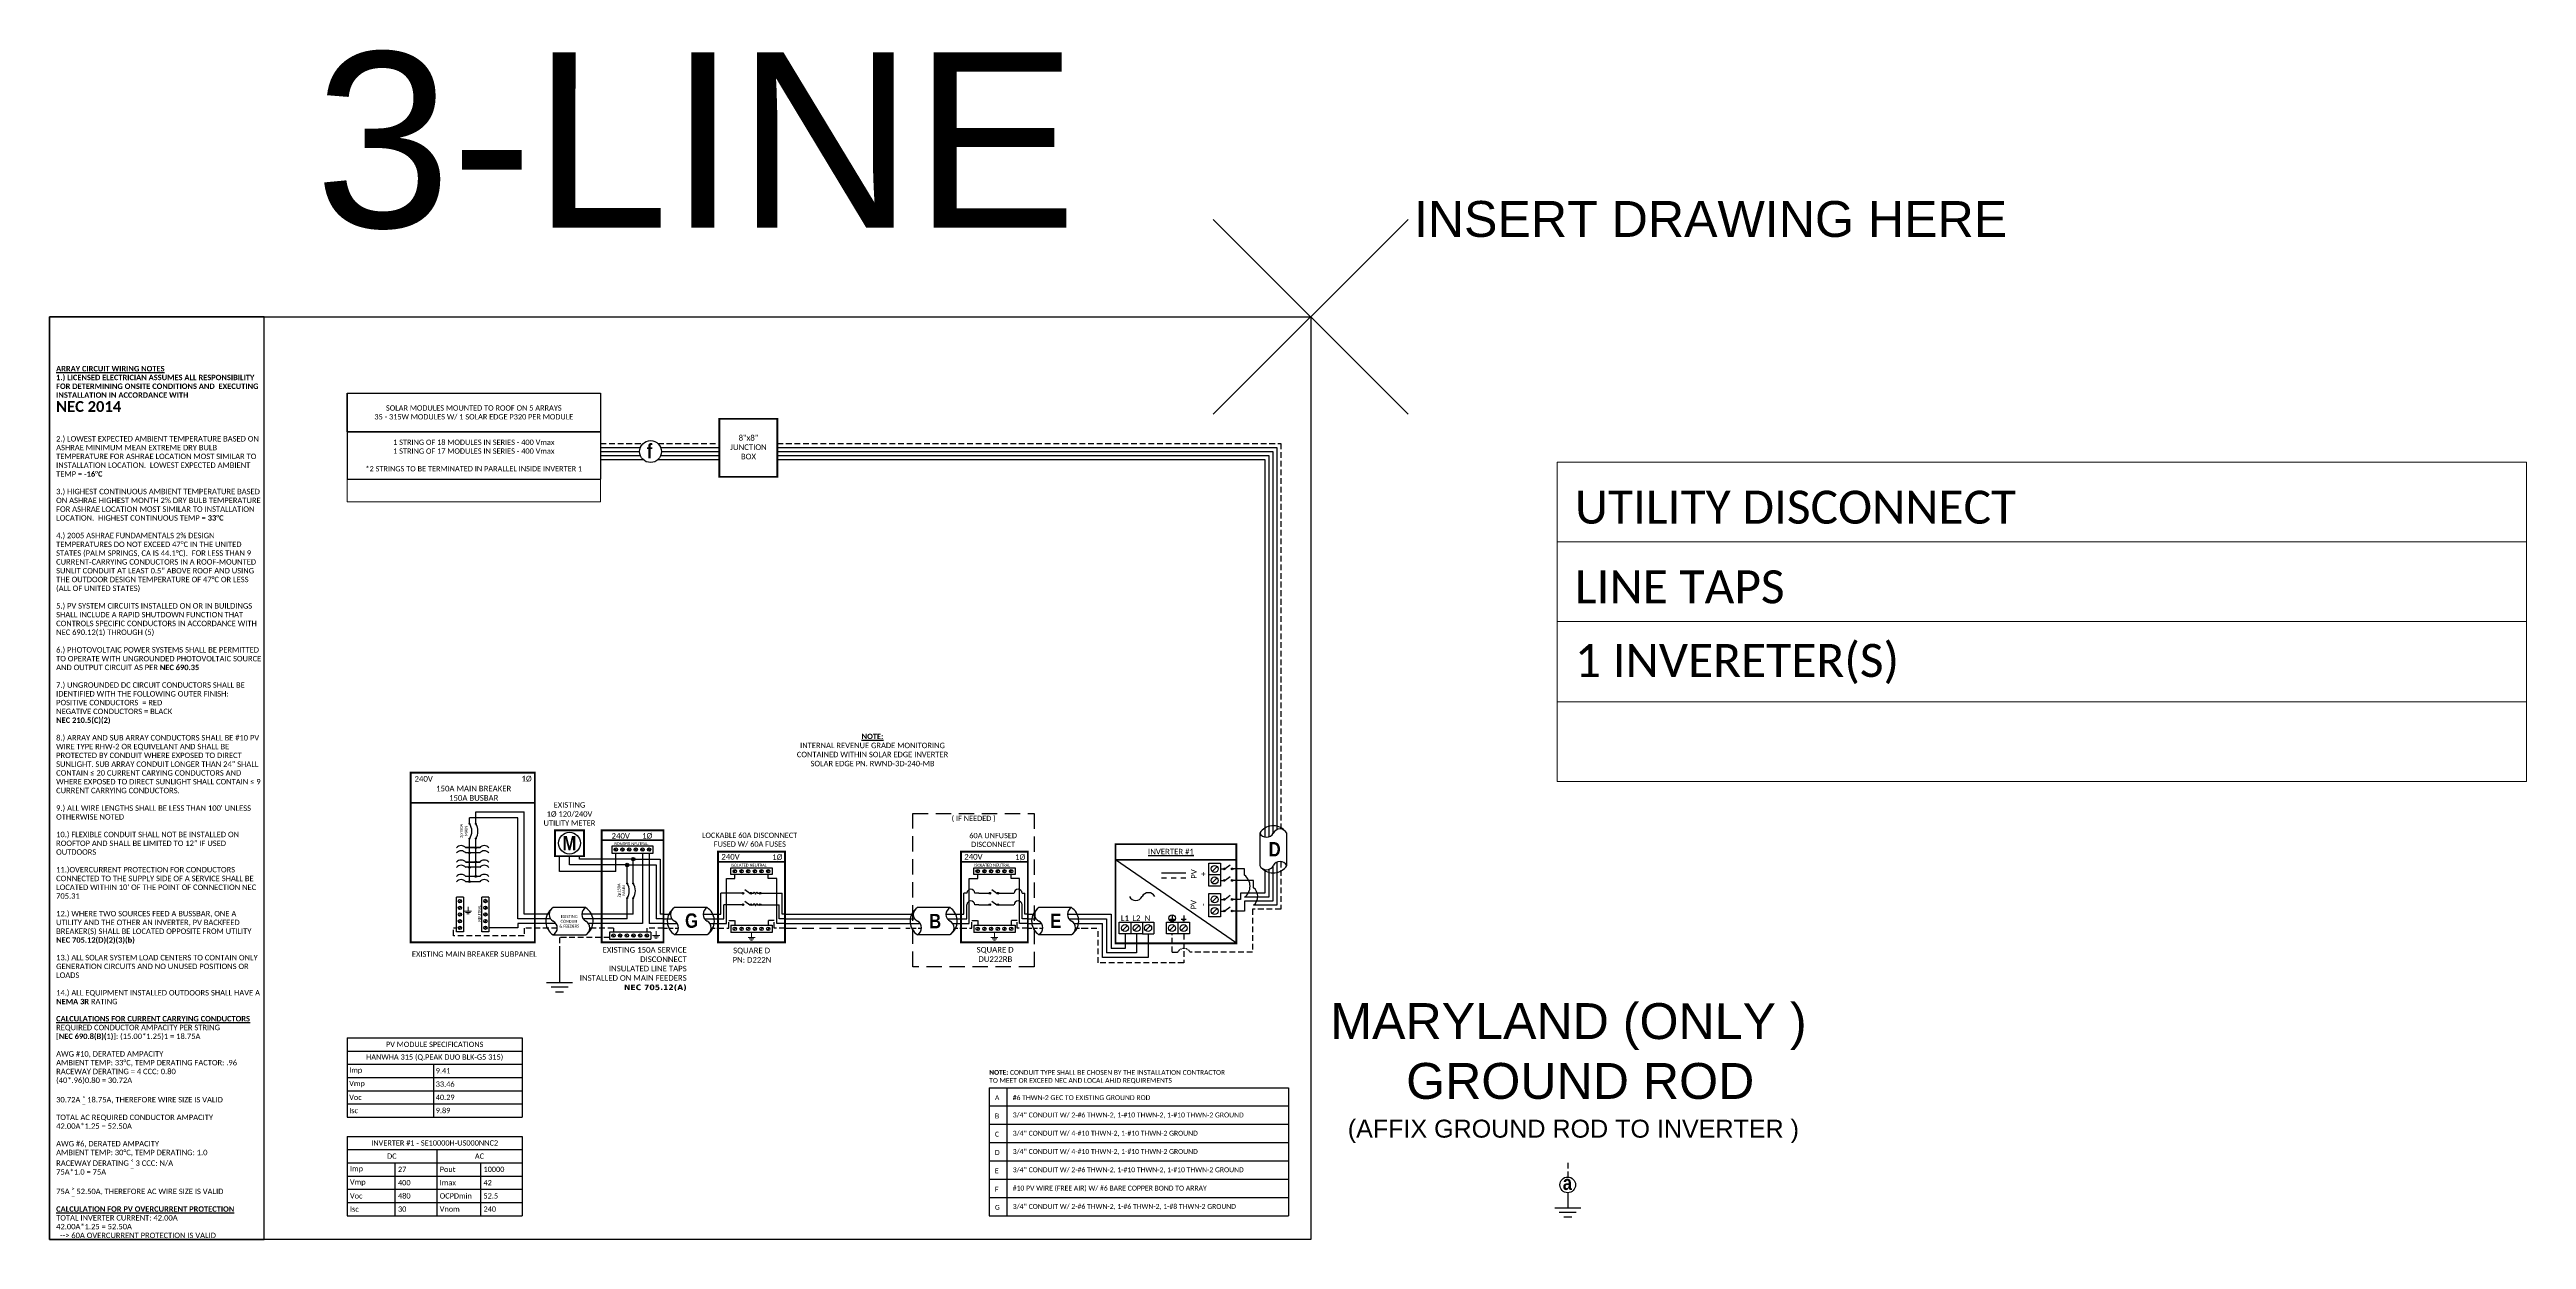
# Model space of a CAD drawing. Header units: feet. Extents: x -13431 to 10655, y 10829 to 29871.
# Drawn here: x 6130 to 7744, y 16895 to 17670 of the extents above; entities that cross this region are included whole.
import ezdxf

# ---------------------------------------------------------------- set-up
doc = ezdxf.new("R2010")
doc.units = ezdxf.units.FT
doc.header["$MEASUREMENT"] = 0
doc.linetypes.add('DASHED', pattern=[0.75, 0.5, -0.25])
doc.linetypes.add('HIDDEN', pattern=[0.375, 0.25, -0.125])
doc.layers.add('LOCKED (NO PRINT)', color=7, linetype='Continuous', plot=False)
doc.layers.add('LOCKED (PRINT)', color=7, linetype='Continuous')
doc.styles.add('ONE LINE TXT', font='techb___.ttf')
doc.styles.get("Standard").update_dxf_attribs({"font": 'calibri.ttf'})
doc.styles.add('TITLE BBLOCK TEXT', font='ARIALUNI.TTF')

# ---------------------------------------------------------------- blocks, each defined once
blk = doc.blocks.new('*T75')
at = {"layer": 'Defpoints', "color": 8, "linetype": 'ByBlock', "lineweight": 0, "transparency": 16777216}
for p, q in [((0, 0), (631.6, 0)), ((0, 0), (0, -208.1)), ((631.6, 0), (631.6, -208.1)), ((0, -51.9), (631.6, -51.9)), ((0, -103.8), (631.6, -103.8)), ((0, -156.2), (631.6, -156.2)), ((0, -208.1), (631.6, -208.1))]:
    blk.add_line(p, q, dxfattribs=at)
at = {"color": 0, "transparency": 16777216, "char_height": 21.506, "width": 608.409, "attachment_point": 7}
for s, insert in [('{\\fCalibri|b0|i0|c0;UTILITY DISCONNECT', (11.6, -40.3)), ('{\\fCalibri|b0|i0|c0;LINE TAPS', (11.6, -92.2)), ('{\\fCalibri|b0|i0|c0;1 INVERETER(S)', (11.6, -144.6)), ('{\\fCalibri|b0|i0|c0;', (11.6, -196.5))]:
    blk.add_mtext(s, dxfattribs=dict(at, insert=insert))
blk = doc.blocks.new('*U253')
at = {"color": 7}
for p, q in [((-35.5, 9), (-31.1, 9)), ((-9.8, 9), (0, 9))]:
    blk.add_line(p, q, dxfattribs=at)
at = {"color": 10}
for p, q in [((-35.5, 6), (-30.1, 6)), ((-8.9, 6), (0, 6))]:
    blk.add_line(p, q, dxfattribs=at)
at = {"color": 253}
for p, q in [((-35.5, 3), (-26.7, 3)), ((-5.4, 3), (0, 3))]:
    blk.add_line(p, q, dxfattribs=at)
at = {"color": 7, "linetype": 'Continuous'}
for p, q in [((-7.1, 13.3), (-28.4, 13.3)), ((-28.4, -4.3), (-7.1, -4.3))]:
    blk.add_line(p, q, dxfattribs=at)
at = {"color": 92, "linetype": 'HIDDEN', "ltscale": 10}
for p, q in [((-4.5, 0), (0, 0)), ((-35.5, 0), (-25.7, 0))]:
    blk.add_line(p, q, dxfattribs=at)
at = {"color": 7, "linetype": 'Continuous'}
for centre, start, end in [((-22.5, 4.5), 133.9732, 236.4265), ((-13, 4.5), 313.9732, 56.4265)]:
    blk.add_arc(centre, 10.6, start, end, dxfattribs=at)
at = {"linetype": 'Continuous'}
for centre, start, end in [((-26.1, 8.9), 117.6639, 242.3361), ((-30.7, 0.1), 297.6639, 62.3361), ((-4.8, 8.9), 117.6639, 242.3361), ((-9.5, 0.1), 297.6639, 62.3361)]:
    blk.add_arc(centre, 4.98, start, end, dxfattribs=at)
blk = doc.blocks.new('unfusedDisconnect')
at = {"lineweight": 50}
blk.add_line((-43.6, 43.1), (0, 43.1), dxfattribs=at)
at = {"color": 1, "linetype": 'Continuous'}
for p, q in [((-35.3, 34.8), (-35.3, 39.3)), ((-35.3, 39.3), (-8.3, 39.3)), ((-8.3, 34.8), (-35.3, 34.8)), ((-8.3, 39.3), (-8.3, 34.8)), ((-31.9, 22.7), (-25.3, 22.7)), ((-23.4, 25.2), (-20.2, 22.7)), ((-23.4, 17.6), (-20.2, 15.2)), ((-19.1, 22.7), (-11.7, 22.7)), ((-35.3, 1.8), (-8.3, 1.8)), ((-35.3, 1.8), (-35.3, -2.8)), ((-31.9, 15.2), (-25.3, 15.2)), ((-19.1, 15.2), (-11.7, 15.2)), ((-8.3, 1.8), (-8.3, -2.8)), ((-8.3, -2.8), (-35.3, -2.8))]:
    blk.add_line(p, q, dxfattribs=at)
at = {"color": 4, "linetype": 'Continuous'}
for p, q in [((-31.9, 37.8), (-33.5, 36.3)), ((-27.5, 37.8), (-29.1, 36.3)), ((-23.2, 37.8), (-24.8, 36.3)), ((-18.8, 37.8), (-20.4, 36.3)), ((-14.5, 37.8), (-16.1, 36.3)), ((-10.1, 37.8), (-11.7, 36.3)), ((-31.9, 0.3), (-33.5, -1.3)), ((-27.5, 0.3), (-29.1, -1.3)), ((-23.2, 0.3), (-24.8, -1.3)), ((-18.8, 0.3), (-20.4, -1.3)), ((-14.5, 0.3), (-16.1, -1.3)), ((-10.1, 0.3), (-11.7, -1.3))]:
    blk.add_line(p, q, dxfattribs=at)
at = {"color": 253, "linetype": 'Continuous'}
for p, q in [((-32.7, 32.2), (-32.7, 34.8)), ((-10.9, 32.2), (-10.9, 34.8)), ((-38.2, 3), (-38.2, 32.2)), ((-38.2, 32.2), (-32.7, 32.2)), ((-5.4, 32.2), (-10.9, 32.2)), ((-5.4, 3), (-5.4, 32.2)), ((-43.6, 3), (-38.2, 3)), ((0, 3), (-5.4, 3))]:
    blk.add_line(p, q, dxfattribs=at)
at = {"color": 7, "linetype": 'Continuous'}
for p, q in [((-41.7, 9), (-41.7, 22.7)), ((-39.8, 22.7), (-41.7, 22.7)), ((-31.9, 22.7), (-34.5, 22.7)), ((-11.7, 22.7), (-9.1, 22.7)), ((-3.8, 22.7), (-1.9, 22.7)), ((-1.9, 9), (-1.9, 22.7))]:
    blk.add_line(p, q, dxfattribs=at)
at = {"color": 7}
for p, q in [((-43.6, 9), (-41.7, 9)), ((0, 9), (-1.9, 9))]:
    blk.add_line(p, q, dxfattribs=at)
at = {"color": 10, "linetype": 'Continuous'}
for p, q in [((-43.6, 6), (-39.8, 6)), ((-39.8, 6), (-39.8, 15.2)), ((-31.9, 15.2), (-34.5, 15.2)), ((-11.7, 15.2), (-9.1, 15.2)), ((-3.8, 6), (-3.8, 15.2)), ((0, 6), (-3.8, 6))]:
    blk.add_line(p, q, dxfattribs=at)
at = {"color": 92, "linetype": 'HIDDEN', "ltscale": 15}
for p, q in [((-43.6, 0), (-36.6, 0)), ((-36.6, 0), (-36.6, 4.9)), ((-36.6, 4.9), (-32.7, 4.9)), ((-32.7, 4.9), (-32.7, 1.8)), ((-7, 4.9), (-10.9, 4.9)), ((-10.9, 4.9), (-10.9, 1.8)), ((-7, 0), (-7, 4.9)), ((0, 0), (-7, 0))]:
    blk.add_line(p, q, dxfattribs=at)
at = {"lineweight": 50, "const_width": 1.19}
blk.add_lwpolyline([(-43.6, -9.3), (-43.6, 49.8), (0, 49.8), (0, -9.3)], close=True, dxfattribs=at)
at = {"color": 92, "linetype": 'Continuous', "lineweight": 5, "ltscale": 0.05, "flags": 128}
for points in [[(-24.1, -6.2), (-19.5, -6.2)], [(-20.3, -7), (-23.3, -7)], [(-21.1, -7.9), (-22.5, -7.9)], [(-21.8, -3.3), (-21.8, -6.2)]]:
    blk.add_lwpolyline(points, dxfattribs=at)
at = {"color": 4, "linetype": 'Continuous'}
for centre in [(-32.7, 37), (-28.3, 37), (-24, 37), (-19.6, 37), (-15.3, 37), (-10.9, 37), (-32.7, -0.5), (-28.3, -0.5), (-24, -0.5), (-19.6, -0.5), (-15.3, -0.5), (-10.9, -0.5)]:
    blk.add_circle(centre, 1.11, dxfattribs=at)
at = {"color": 1, "linetype": 'Continuous'}
for centre in [(-24.8, 22.7), (-19.6, 22.7), (-24.8, 15.2), (-19.6, 15.2)]:
    blk.add_circle(centre, 0.541, dxfattribs=at)
at = {"color": 7, "linetype": 'Continuous'}
for centre in [(-37.2, 22.6), (-6.4, 22.6)]:
    blk.add_arc(centre, 2.64, 3.2819, 176.7181, dxfattribs=at)
at = {"color": 10, "linetype": 'Continuous'}
for centre in [(-37.2, 15), (-6.4, 15)]:
    blk.add_arc(centre, 2.64, 3.2819, 176.7181, dxfattribs=at)
at = {"color": 4, "linetype": 'Continuous'}
blk.add_text('ISOLATED NEUTRAL', height=1.874, dxfattribs=at).set_placement((-34.9, 40))
at = {"color": 1}
for s, width, gutter_width, heights, insert, char_height, attachment_point in [('\\A1;\\pi17.028;60A UNFUSED\\P\\pi18.229;DISCONNECT', 64.922, 0, [11.9], (-55.2, 62), 3.454, 1), ('240V', 0.148, 0.75, [0], (-35.5, 46.4), 3.66, 5), ('1Ø', 0.148, 0.75, [0], (-5, 46.1), 3.66, 5), ('\\A1;\\pi13.903,t32.191;SQUARE D\\P\\pi15.079,t33.367;DU222RB', 51.691, 0.203, [45.9], (-47.3, -12.3), 3.658, 1)]:
    blk.add_mtext_dynamic_manual_height_columns(s, width=width, gutter_width=gutter_width, heights=heights, dxfattribs=dict(at, insert=insert, char_height=char_height, attachment_point=attachment_point))
blk = doc.blocks.new('*U249')
at = {"color": 10, "linetype": 'DASHED', "ltscale": 20}
blk.add_lwpolyline([(-75, 74.6), (4, 74.6), (4, -25.2), (-75, -25.2)], close=True, dxfattribs=at)
at = {"color": 7}
for name, p in [('unfusedDisconnect', (0, 0)), ('*U253', (-43.6, 0))]:
    blk.add_blockref(name, p, dxfattribs=at)
at = {"color": 10, "insert": (-50.9, 73.2), "char_height": 3.454, "attachment_point": 1}
blk.add_mtext_dynamic_manual_height_columns('\\A1;\\pi1.2092;( IF NEEDED )', width=30.752, gutter_width=0, heights=[6.58], dxfattribs=at)
at = {"color": 1, "linetype": 'Continuous', "insert": (-64.3, 9.2), "char_height": 9.383, "attachment_point": 1, "style": 'ONE LINE TXT'}
blk.add_mtext_dynamic_manual_height_columns('{\\W1;\\C256;B}', width=0.139, gutter_width=2.13, heights=[0], dxfattribs=at)
blk = doc.blocks.new('*U250')
at = {"lineweight": 50}
blk.add_line((-43.6, 43.1), (0, 43.1), dxfattribs=at)
at = {"color": 1, "linetype": 'Continuous'}
for p, q in [((-35.3, 34.8), (-35.3, 39.3)), ((-35.3, 39.3), (-8.3, 39.3)), ((-8.3, 34.8), (-35.3, 34.8)), ((-8.3, 39.3), (-8.3, 34.8)), ((-26.1, 25.2), (-22.8, 22.7)), ((-26.1, 17.6), (-22.8, 15.2)), ((-21.7, 22.7), (-20.5, 22.7)), ((-17.9, 22.7), (-16.7, 22.7)), ((-35.3, 1.8), (-8.3, 1.8)), ((-35.3, 1.8), (-35.3, -2.8)), ((-21.7, 15.2), (-20.5, 15.2)), ((-17.9, 15.2), (-16.7, 15.2)), ((-8.3, 1.8), (-8.3, -2.8)), ((-8.3, -2.8), (-35.3, -2.8))]:
    blk.add_line(p, q, dxfattribs=at)
at = {"color": 4, "linetype": 'Continuous'}
for p, q in [((-31.9, 37.8), (-33.5, 36.3)), ((-27.5, 37.8), (-29.1, 36.3)), ((-23.2, 37.8), (-24.8, 36.3)), ((-18.8, 37.8), (-20.4, 36.3)), ((-14.5, 37.8), (-16.1, 36.3)), ((-10.1, 37.8), (-11.7, 36.3)), ((-31.9, 0.3), (-33.5, -1.3)), ((-27.5, 0.3), (-29.1, -1.3)), ((-23.2, 0.3), (-24.8, -1.3)), ((-18.8, 0.3), (-20.4, -1.3)), ((-14.5, 0.3), (-16.1, -1.3)), ((-10.1, 0.3), (-11.7, -1.3))]:
    blk.add_line(p, q, dxfattribs=at)
at = {"color": 253, "linetype": 'Continuous'}
for p, q in [((-32.7, 32.2), (-32.7, 34.8)), ((-10.9, 32.2), (-10.9, 34.8)), ((-38.2, 3), (-38.2, 32.2)), ((-38.2, 32.2), (-32.7, 32.2)), ((-5.4, 32.2), (-10.9, 32.2)), ((-5.4, 3), (-5.4, 32.2)), ((-43.6, 3), (-38.2, 3)), ((0, 3), (-5.4, 3))]:
    blk.add_line(p, q, dxfattribs=at)
at = {"color": 7, "linetype": 'Continuous'}
for p, q in [((-28, 22.7), (-41.7, 22.7)), ((-41.7, 9), (-41.7, 22.7)), ((-15.6, 22.7), (-1.9, 22.7)), ((-1.9, 9), (-1.9, 22.7))]:
    blk.add_line(p, q, dxfattribs=at)
at = {"color": 7}
for p, q in [((-43.6, 9), (-41.7, 9)), ((0, 9), (-1.9, 9))]:
    blk.add_line(p, q, dxfattribs=at)
at = {"color": 10, "linetype": 'Continuous'}
for p, q in [((-43.6, 6), (-39.8, 6)), ((-28, 15.2), (-39.8, 15.2)), ((-39.8, 6), (-39.8, 15.2)), ((-15.6, 15.2), (-3.8, 15.2)), ((-3.8, 6), (-3.8, 15.2)), ((0, 6), (-3.8, 6))]:
    blk.add_line(p, q, dxfattribs=at)
at = {"color": 92, "linetype": 'HIDDEN', "ltscale": 15}
for p, q in [((-43.6, 0), (-36.6, 0)), ((-36.6, 0), (-36.6, 4.9)), ((-36.6, 4.9), (-32.7, 4.9)), ((-32.7, 4.9), (-32.7, 1.8)), ((-7, 4.9), (-10.9, 4.9)), ((-10.9, 4.9), (-10.9, 1.8)), ((-7, 0), (-7, 4.9)), ((0, 0), (-7, 0))]:
    blk.add_line(p, q, dxfattribs=at)
at = {"lineweight": 50, "const_width": 1.19}
blk.add_lwpolyline([(-43.6, -9.3), (-43.6, 49.8), (0, 49.8), (0, -9.3)], close=True, dxfattribs=at)
at = {"color": 92, "linetype": 'Continuous', "lineweight": 5, "ltscale": 0.05, "flags": 128}
for points in [[(-24.1, -6.2), (-19.5, -6.2)], [(-20.3, -7), (-23.3, -7)], [(-21.1, -7.9), (-22.5, -7.9)], [(-21.8, -3.3), (-21.8, -6.2)]]:
    blk.add_lwpolyline(points, dxfattribs=at)
at = {"color": 4, "linetype": 'Continuous'}
for centre in [(-32.7, 37), (-28.3, 37), (-24, 37), (-19.6, 37), (-15.3, 37), (-10.9, 37), (-32.7, -0.5), (-28.3, -0.5), (-24, -0.5), (-19.6, -0.5), (-15.3, -0.5), (-10.9, -0.5)]:
    blk.add_circle(centre, 1.11, dxfattribs=at)
at = {"color": 1, "linetype": 'Continuous'}
for centre in [(-27.4, 22.7), (-22.3, 22.7), (-16.2, 22.7), (-27.4, 15.2), (-22.3, 15.2), (-16.2, 15.2)]:
    blk.add_circle(centre, 0.541, dxfattribs=at)
for points in [[(-20.5, 22.7), (-20.1, 23.5), (-19.2, 22), (-18.4, 23.5), (-17.9, 22.7)], [(-20.5, 15.2), (-20.1, 16), (-19.2, 14.4), (-18.4, 16), (-17.9, 15.2)]]:
    blk.add_spline(points, degree=3, dxfattribs=at)
at = {"color": 7}
blk.add_blockref('*U253', (-43.6, 0), dxfattribs=at)
at = {"color": 4, "linetype": 'Continuous'}
blk.add_text('ISOLATED NEUTRAL', height=1.874, dxfattribs=at).set_placement((-35.3, 40))
at = {"color": 1}
for s, width, gutter_width, heights, insert, char_height, attachment_point in [('\\A1;\\pi4.8144;LOCKABLE 60A DISCONNECT \\P\\pi12.55;FUSED W/ 60A FUSES', 71.893, 92.2, [18.6], (-58.9, 62.2), 3.454, 1), ('240V', 0.148, 0.75, [0], (-35.5, 46.4), 3.66, 5), ('1Ø', 0.148, 0.75, [0], (-5, 46.1), 3.66, 5), ('\\A1;\\pi5.5987,t23.887;SQUARE D\\P\\pi5.2414,t23.529;PN: D222N', 35.082, 28.9, [13.5], (-39.4, -12.8), 3.658, 1)]:
    blk.add_mtext_dynamic_manual_height_columns(s, width=width, gutter_width=gutter_width, heights=heights, dxfattribs=dict(at, insert=insert, char_height=char_height, attachment_point=attachment_point))
blk = doc.blocks.new('*U254')
at = {"color": 7}
blk.add_line((-79.1, 9), (0, 9), dxfattribs=at)
at = {"color": 10}
blk.add_line((-79.1, 6), (0, 6), dxfattribs=at)
at = {"color": 253}
blk.add_line((-79.1, 3), (0, 3), dxfattribs=at)
at = {"color": 92, "linetype": 'DASHED', "ltscale": 15}
blk.add_line((-79.1, 0), (0, 0), dxfattribs=at)
at = {"color": 1, "insert": (-22.1, 116), "char_height": 3.543, "attachment_point": 5}
blk.add_mtext_dynamic_manual_height_columns('{\\fCalibri|b1|i0|c0|p34;\\LNOTE:\\P}INTERNAL REVENUE GRADE MONITORING\\PCONTAINED WITHIN SOLAR EDGE INVERTER\\PSOLAR EDGE PN. RWND-3D-240-MB', width=99.534, gutter_width=7.17, heights=[0], dxfattribs=at)
blk = doc.blocks.new('serviceDisconnect_mainBrekerSubpanel')
at = {"linetype": 'Continuous'}
h = blk.add_hatch(color=1, dxfattribs=at)
h.dxf.hatch_style = 1
edge = h.paths.add_edge_path()
edge.add_arc((-126.4, 67.9), 0.291, 0, 360)
h = blk.add_hatch(color=1, dxfattribs=at)
h.dxf.hatch_style = 1
edge = h.paths.add_edge_path()
edge.add_arc((-122.3, 67.9), 0.291, 0, 360)
h = blk.add_hatch(color=1, dxfattribs=at)
h.dxf.hatch_style = 1
edge = h.paths.add_edge_path()
edge.add_arc((-126.4, 49), 0.528, 0, 360)
h = blk.add_hatch(color=1, dxfattribs=at)
h.dxf.hatch_style = 1
edge = h.paths.add_edge_path()
edge.add_arc((-126.4, 58.3), 0.291, 0, 360)
h = blk.add_hatch(color=1, dxfattribs=at)
h.dxf.hatch_style = 1
edge = h.paths.add_edge_path()
edge.add_arc((-122.3, 52.4), 0.528, 0, 360)
h = blk.add_hatch(color=1, dxfattribs=at)
h.dxf.hatch_style = 1
edge = h.paths.add_edge_path()
edge.add_arc((-122.3, 58.3), 0.291, 0, 360)
h = blk.add_hatch(color=1, dxfattribs=at)
h.dxf.hatch_style = 1
edge = h.paths.add_edge_path()
edge.add_arc((-126.4, 39.6), 0.528, 0, 360)
h = blk.add_hatch(color=1, dxfattribs=at)
h.dxf.hatch_style = 1
edge = h.paths.add_edge_path()
edge.add_arc((-122.3, 43), 0.528, 0, 360)
h = blk.add_hatch(color=1, dxfattribs=at)
h.dxf.hatch_style = 1
edge = h.paths.add_edge_path()
edge.add_arc((-122.3, 33.6), 0.528, 0, 360)
h = blk.add_hatch(color=254, dxfattribs=at)
h.dxf.hatch_style = 1
edge = h.paths.add_edge_path()
edge.add_arc((-23.7, 41.1), 1.11, 0, 360)
h = blk.add_hatch(color=254, dxfattribs=at)
h.dxf.hatch_style = 1
edge = h.paths.add_edge_path()
edge.add_arc((-19.7, 44.9), 1.11, 0, 360)
h = blk.add_hatch(color=1, dxfattribs=at)
h.dxf.hatch_style = 1
edge = h.paths.add_edge_path()
edge.add_arc((-126.4, 30.2), 0.528, 0, 360)
h = blk.add_hatch(color=1, dxfattribs=at)
h.dxf.hatch_style = 1
edge = h.paths.add_edge_path()
edge.add_arc((-23.7, 29.1), 0.291, 0, 360)
h = blk.add_hatch(color=1, dxfattribs=at)
h.dxf.hatch_style = 1
edge = h.paths.add_edge_path()
edge.add_arc((-23.7, 19.5), 0.291, 0, 360)
h = blk.add_hatch(color=1, dxfattribs=at)
h.dxf.hatch_style = 1
edge = h.paths.add_edge_path()
edge.add_arc((-19.7, 29.1), 0.291, 0, 360)
h = blk.add_hatch(color=1, dxfattribs=at)
h.dxf.hatch_style = 1
edge = h.paths.add_edge_path()
edge.add_arc((-19.7, 19.5), 0.291, 0, 360)
at = {"lineweight": 50}
for p, q in [((-164.8, 81.6), (-83.9, 81.6)), ((0, 57.3), (-40.3, 57.3))]:
    blk.add_line(p, q, dxfattribs=at)
at = {"color": 10, "linetype": 'Continuous'}
for p, q in [((-126.4, 68.2), (-126.4, 71.9)), ((-94.9, 71.9), (-126.4, 71.9)), ((-94.9, 6), (-94.9, 71.9)), ((-119.8, 49), (-128.9, 49)), ((-126.4, 30.2), (-126.4, 58)), ((-119.8, 39.6), (-128.9, 39.6)), ((-61.3, 41.1), (-61.3, 46.8)), ((-22.6, 41.1), (-61.3, 41.1)), ((-23.7, 29.4), (-23.7, 41.1)), ((-22.6, 41.1), (-4.9, 41.1)), ((-4.9, 41.1), (-4.9, 6)), ((-119.8, 30.2), (-128.9, 30.2)), ((-23.7, 6), (-23.7, 19.2)), ((-73.7, 6), (-94.9, 6)), ((-23.7, 6), (-52.4, 6)), ((0, 6), (-4.9, 6))]:
    blk.add_line(p, q, dxfattribs=at)
at = {"color": 7, "linetype": 'Continuous'}
for p, q in [((-122.3, 68.2), (-122.3, 75.7)), ((-90.9, 9), (-90.9, 75.7)), ((-128.9, 52.4), (-119.8, 52.4)), ((-119.8, 52.4), (-128.9, 52.4)), ((-122.3, 33.6), (-122.3, 58)), ((-128.9, 43), (-119.8, 43)), ((-119.8, 43), (-128.9, 43)), ((-119.8, 33.6), (-128.9, 33.6)), ((-54.8, 44.9), (-54.8, 46.8)), ((-18.6, 44.9), (-54.8, 44.9)), ((-19.7, 29.4), (-19.7, 44.9)), ((-19.7, 9), (-19.7, 19.2)), ((-50.7, 13.3), (-71.9, 13.3)), ((-71.9, -4.4), (-50.7, -4.4))]:
    blk.add_line(p, q, dxfattribs=at)
at = {"color": 7}
for p, q in [((-122.3, 75.7), (-90.9, 75.7)), ((-18.6, 44.9), (-2.3, 44.9)), ((-2.3, 44.9), (-2.3, 9)), ((-74.6, 9), (-90.9, 9)), ((-19.7, 9), (-53.3, 9)), ((0, 9), (-2.3, 9))]:
    blk.add_line(p, q, dxfattribs=at)
at = {"color": 1, "linetype": 'Continuous'}
for p, q in [((-6.8, 53.3), (-33.7, 53.3)), ((-33.7, 53.3), (-33.7, 48.8)), ((-33.7, 48.8), (-6.8, 48.8)), ((-6.8, 48.8), (-6.8, 53.3)), ((-134.9, -2.5), (-134.9, 20.2)), ((-130.4, 20.2), (-134.9, 20.2)), ((-130.4, 20.2), (-130.4, -2.5)), ((-118.3, -2.4), (-118.3, 20.2)), ((-113.8, 20.2), (-118.3, 20.2)), ((-113.8, 20.2), (-113.8, -2.4)), ((-130.4, -2.5), (-134.9, -2.5)), ((-113.8, -2.4), (-118.3, -2.4)), ((-8.3, -2.6), (-35.2, -2.6)), ((-35.2, -2.6), (-35.2, -7.2)), ((-35.2, -7.2), (-8.3, -7.2)), ((-8.3, -2.6), (-8.3, -7.2))]:
    blk.add_line(p, q, dxfattribs=at)
at = {"color": 4, "linetype": 'Continuous'}
for p, q in [((-31.9, 51.9), (-30.3, 50.3)), ((-27.6, 51.9), (-26, 50.3)), ((-23.2, 51.9), (-21.6, 50.3)), ((-18.9, 51.9), (-17.3, 50.3)), ((-14.5, 51.9), (-12.9, 50.3)), ((-10.2, 51.9), (-8.6, 50.3)), ((-131.9, 18.3), (-133.5, 16.7)), ((-115.3, 18.4), (-116.8, 16.8)), ((-131.9, 13.9), (-133.5, 12.4)), ((-131.9, 9.6), (-133.5, 8)), ((-131.9, 5.2), (-133.5, 3.7)), ((-131.9, 0.9), (-133.5, -0.7)), ((-115.3, 14), (-116.8, 12.4)), ((-115.3, 9.7), (-116.8, 8.1)), ((-115.3, 5.3), (-116.8, 3.7)), ((-115.3, 0.9), (-116.8, -0.6)), ((-33.4, -4.1), (-31.9, -5.7)), ((-29.1, -4.1), (-27.5, -5.7)), ((-24.7, -4.1), (-23.2, -5.7)), ((-20.4, -4.1), (-18.8, -5.7)), ((-16, -4.1), (-14.5, -5.7)), ((-11.7, -4.1), (-10.1, -5.7))]:
    blk.add_line(p, q, dxfattribs=at)
at = {"color": 253, "linetype": 'Continuous'}
for p, q in [((-31.1, 36.8), (-31.1, 48.8)), ((-13.7, 48.8), (-13.7, 3)), ((-9.4, 48.8), (-9.4, 3)), ((-67.7, 36.8), (-67.7, 46.8)), ((-31.1, 36.8), (-67.7, 36.8)), ((-94.9, 0.2), (-113.8, 0.2)), ((-70.2, 3), (-94.9, 3)), ((-94.9, 3), (-94.9, 0.2)), ((-13.7, 3), (-49, 3)), ((0, 3), (-9.4, 3))]:
    blk.add_line(p, q, dxfattribs=at)
at = {"color": 92, "linetype": 'HIDDEN', "ltscale": 15}
for p, q in [((-136.9, -5), (-136.9, 0.1)), ((-136.9, 0.1), (-134.9, 0.1)), ((-69.2, 0), (-90.9, 0)), ((-90.9, 0), (-90.9, -5)), ((-32.6, 0), (-48, 0)), ((-32.6, 0), (-32.6, -2.6)), ((0, 0), (-10.9, 0)), ((-10.9, 0), (-10.9, -2.6)), ((-90.9, -5), (-136.9, -5)), ((-35.2, -6.2), (-67.8, -6.2)), ((-67.8, -6.2), (-67.8, -15.5))]:
    blk.add_line(p, q, dxfattribs=at)
at = {"color": 92, "ltscale": 15}
blk.add_line((-67.8, -15.5), (-67.8, -35.5), dxfattribs=at)
at = {"lineweight": 50, "const_width": 1.19}
for points in [[(-164.8, -9.3), (-164.8, 101.2), (-83.9, 101.2), (-83.9, -9.3)], [(-70.7, 46.8), (-70.7, 63.7), (-51.8, 63.7), (-51.8, 46.8)], [(0, -9.3), (0, 63.7), (-40.3, 63.7), (-40.3, -9.3)]]:
    blk.add_lwpolyline(points, close=True, dxfattribs=at)
at = {"color": 92, "linetype": 'Continuous', "lineweight": 5, "ltscale": 0.05, "flags": 128}
for points in [[(-129.8, 11), (-125.1, 11)], [(-125.9, 10.1), (-129, 10.1)], [(-126.7, 9.2), (-128.2, 9.2)], [(-127.4, 13.8), (-127.4, 11)], [(-7.2, -4.9), (-2.5, -4.9)], [(-3.3, -5.8), (-6.4, -5.8)], [(-4.2, -6.6), (-5.6, -6.6)], [(-4.9, -2.1), (-4.9, -4.9)]]:
    blk.add_lwpolyline(points, dxfattribs=at)
at = {"color": 92, "linetype": 'Continuous', "ltscale": 4, "flags": 128}
for points in [[(-76.2, -35.5), (-59.3, -35.5)], [(-62.2, -38.6), (-73.3, -38.6)], [(-65.2, -41.8), (-70.4, -41.8)]]:
    blk.add_lwpolyline(points, dxfattribs=at)
at = {"color": 1, "linetype": 'Continuous'}
for centre, radius in [((-126.4, 67.9), 0.291), ((-122.3, 67.9), 0.291), ((-126.4, 49), 0.528), ((-126.4, 58.3), 0.291), ((-122.3, 52.4), 0.528), ((-122.3, 58.3), 0.291), ((-126.4, 39.6), 0.528), ((-122.3, 43), 0.528), ((-122.3, 33.6), 0.528), ((-126.4, 30.2), 0.528), ((-23.7, 29.1), 0.291), ((-23.7, 19.5), 0.291), ((-19.7, 29.1), 0.291), ((-19.7, 19.5), 0.291)]:
    blk.add_circle(centre, radius, dxfattribs=at)
at = {"linetype": 'Continuous'}
blk.add_circle((-61.3, 55.3), 7.15, dxfattribs=at)
at = {"color": 4, "linetype": 'Continuous'}
for centre in [(-31.1, 51.1), (-26.8, 51.1), (-22.4, 51.1), (-18.1, 51.1), (-13.7, 51.1), (-9.4, 51.1), (-132.7, 17.5), (-116.1, 17.6), (-132.7, 13.1), (-132.7, 8.8), (-132.7, 4.4), (-132.7, 0.1), (-116.1, 13.2), (-116.1, 8.9), (-116.1, 4.5), (-116.1, 0.2), (-32.6, -4.9), (-28.3, -4.9), (-23.9, -4.9), (-19.6, -4.9), (-15.2, -4.9), (-10.9, -4.9)]:
    blk.add_circle(centre, 1.11, dxfattribs=at)
at = {"color": 7, "linetype": 'Continuous'}
for centre in [(-23.7, 41.1), (-19.7, 44.9), (-19.7, 44.9)]:
    blk.add_circle(centre, 1.11, dxfattribs=at)
at = {"color": 1, "linetype": 'Continuous'}
for centre, radius, start, end in [((-134, 63.1), 9.06, 327.8708, 32.1292), ((-130, 63.1), 9.06, 327.8708, 32.1292), ((-131.9, 49.8), 3.93, 40.3392, 139.6608), ((-131.9, 46.4), 3.93, 40.3392, 139.6608), ((-116.8, 49.8), 3.93, 40.3392, 139.6608), ((-116.8, 46.4), 3.93, 40.3392, 139.6608), ((-131.9, 40.4), 3.93, 40.3392, 139.6608), ((-131.9, 37), 3.93, 40.3392, 139.6608), ((-131.9, 31), 3.93, 40.3392, 139.6608), ((-116.8, 40.4), 3.93, 40.3392, 139.6608), ((-116.8, 37), 3.93, 40.3392, 139.6608), ((-116.8, 31), 3.93, 40.3392, 139.6608), ((-131.9, 27.6), 3.93, 40.3392, 139.6608), ((-116.8, 27.6), 3.93, 40.3392, 139.6608), ((-31.4, 24.3), 9.06, 327.8708, 32.1292), ((-27.4, 24.3), 9.06, 327.8708, 32.1292)]:
    blk.add_arc(centre, radius, start, end, dxfattribs=at)
at = {"color": 7, "linetype": 'Continuous'}
for centre, start, end in [((-66.1, 4.4), 133.9732, 236.4265), ((-56.5, 4.4), 313.9732, 56.4265)]:
    blk.add_arc(centre, 10.6, start, end, dxfattribs=at)
at = {"linetype": 'Continuous'}
for centre, start, end in [((-69.6, 8.9), 117.6639, 242.3361), ((-74.2, 0), 297.6639, 62.3361), ((-48.3, 8.9), 117.6639, 242.3361), ((-53, 0), 297.6639, 62.3361)]:
    blk.add_arc(centre, 4.98, start, end, dxfattribs=at)
at = {"color": 253, "linetype": 'Continuous', "style": 'ONE LINE TXT'}
blk.add_text('M', height=9.38, dxfattribs=at).set_placement((-65.8, 50.6))
at = {"color": 4, "linetype": 'Continuous'}
blk.add_text('BONDED NEUTRAL', height=1.874, dxfattribs=at).set_placement((-32.1, 54))
blk.add_text('NEUTRAL', height=1.87, rotation=90, dxfattribs=at).set_placement((-119, 4.1))
at = {"color": 1}
for s, width, gutter_width, heights, insert, char_height, attachment_point in [('240V', 0.148, 0.75, [0], (-156.3, 97.2), 3.66, 5), ('1Ø', 0.148, 0.75, [0], (-89.2, 97.2), 3.66, 5), ('150A MAIN BREAKER\\P150A BUSBAR', 72.5, 0.75, [0], (-123.7, 87.8), 3.658, 5), ('EXISTING\\P1Ø 120/240V UTILITY METER', 37.807, 7.17, [0], (-61.3, 74.3), 3.543, 5), ('240V', 0.148, 0.75, [0], (-27.9, 60), 3.66, 5), ('1Ø', 0.148, 0.75, [0], (-10.6, 60), 3.66, 5), ('EXISTING MAIN BREAKER SUBPANEL', 79.263, 97.9, [154.5], (-123.3, -17), 3.543, 5), ('\\A1;\\pt18.288;EXISTING 150A SERVICE DISCONNECT\\P\\ptz;{\\A0;INSULATED LINE TAPS INSTALLED ON MAIN FEEDERS \\fVerdana|b1|i0|c0|p34;NEC 705.12(A)}', 70.402, 0.203, [110.3], (15.1, -12.4), 3.658, 3)]:
    blk.add_mtext_dynamic_manual_height_columns(s, width=width, gutter_width=gutter_width, heights=heights, dxfattribs=dict(at, insert=insert, char_height=char_height, attachment_point=attachment_point))
at = {"color": 4, "linetype": 'Continuous', "char_height": 1.87, "attachment_point": 5, "rotation": 90}
for insert in [(-130.2, 63.3), (-27.5, 24.5)]:
    blk.add_mtext_dynamic_manual_height_columns('2p150A\\PMAIN', width=0.148, gutter_width=0.75, heights=[0], dxfattribs=dict(at, insert=insert))
at = {"color": 4, "linetype": 'Continuous', "insert": (-61.5, 4.4), "char_height": 1.874, "attachment_point": 5}
blk.add_mtext_dynamic_manual_height_columns('EXISTING CONDUIT\\P& FEEDERS', width=13.569, gutter_width=7.17, heights=[0], dxfattribs=at)
blk = doc.blocks.new('*U252')
at = {"color": 7}
blk.add_blockref('serviceDisconnect_mainBrekerSubpanel', (0, 0), dxfattribs=at)
blk = doc.blocks.new('*T261')
at = {"color": 0, "lineweight": -2, "transparency": 16777216}
for p, q in [((0, 0), (114.2, 0)), ((0, 0), (0, -51.7)), ((114.2, 0), (114.2, -51.7)), ((0, -8.6), (114.2, -8.6)), ((58.4, -8.6), (58.4, -51.7)), ((0, -17.2), (114.2, -17.2)), ((0, -25.9), (114.2, -25.9)), ((31.2, -17.2), (31.2, -51.7)), ((87, -17.2), (87, -51.7)), ((0, -34.5), (114.2, -34.5)), ((0, -43.1), (114.2, -43.1)), ((0, -51.7), (114.2, -51.7))]:
    blk.add_line(p, q, dxfattribs=at)
at = {"color": 0, "linetype": 'Continuous', "transparency": 16777216, "char_height": 3.454}
for s, insert, width, attachment_point in [('{\\fCalibri|b0|i0|c0;INVERTER #1 - SE10000H-US000NNC2', (57.1, -4.3), 110.329, 5), ('{\\fCalibri|b0|i0|c0;DC', (29.2, -12.9), 54.576, 5), ('{\\fCalibri|b0|i0|c0;AC', (86.3, -12.9), 51.898, 5), ('{\\fCalibri|b0|i0|c0;Vmp', (1.9, -30.2), 27.368, 4), ('{\\fCalibri|b0|i0|c0;Imp', (1.9, -21.5), 27.368, 4), ('{\\fCalibri|b0|i0|c0;400', (33.2, -30.2), 23.351, 4), ('{\\fCalibri|b0|i0|c0;27', (33.2, -21.5), 23.351, 4), ('{\\fCalibri|b0|i0|c0;Pout', (60.4, -21.5), 24.69, 4), ('{\\fCalibri|b0|i0|c0;Imax', (60.4, -30.2), 24.69, 4), ('{\\fCalibri|b0|i0|c0;42', (88.9, -30.2), 23.351, 4), ('{\\fCalibri|b0|i0|c0;10000', (88.9, -21.5), 23.351, 4), ('{\\fCalibri|b0|i0|c0;Voc', (1.9, -38.8), 27.368, 4), ('{\\fCalibri|b0|i0|c0;Isc', (1.9, -47.4), 27.368, 4), ('{\\fCalibri|b0|i0|c0;480', (33.2, -38.8), 23.351, 4), ('{\\fCalibri|b0|i0|c0;30', (33.2, -47.4), 23.351, 4), ('{\\fCalibri|b0|i0|c0;Vnom', (60.4, -47.4), 24.69, 4), ('{\\fCalibri|b0|i0|c0;OCPDmin', (60.4, -38.8), 24.69, 4), ('{\\fCalibri|b0|i0|c0;240', (88.9, -47.4), 23.351, 4), ('{\\fCalibri|b0|i0|c0;52.5', (88.9, -38.8), 23.351, 4)]:
    blk.add_mtext(s, dxfattribs=dict(at, insert=insert, width=width, attachment_point=attachment_point))
blk = doc.blocks.new('*T262')
at = {"color": 0, "lineweight": -2, "transparency": 16777216}
for p, q in [((0, 0), (114.2, 0)), ((0, 0), (0, -51.7)), ((114.2, 0), (114.2, -51.7)), ((0, -8.6), (114.2, -8.6)), ((0, -17.2), (114.2, -17.2)), ((0, -25.8), (114.2, -25.8)), ((56.4, -17.2), (56.4, -51.7)), ((0, -34.5), (114.2, -34.5)), ((0, -43.1), (114.2, -43.1)), ((0, -51.7), (114.2, -51.7))]:
    blk.add_line(p, q, dxfattribs=at)
at = {"color": 0, "linetype": 'Continuous', "transparency": 16777216, "char_height": 3.454}
for s, insert, width, attachment_point in [('{\\fCalibri|b0|i0|c0;HANWHA 315 (Q.PEAK DUO BLK-G5 315)', (57.1, -12.9), 111.433, 5), ('{\\fCalibri|b0|i0|c0;PV MODULE SPECIFICATIONS', (57.1, -4.3), 111.433, 5), ('{\\fCalibri|b0|i0|c0;Vmp', (1.4, -30.2), 53.655, 4), ('{\\fCalibri|b0|i0|c0;Imp', (1.4, -21.5), 53.655, 4), ('{\\fCalibri|b0|i0|c0;33.46', (57.8, -30.2), 55.025, 4), ('{\\fCalibri|b0|i0|c0;9.41', (57.8, -21.5), 55.025, 4), ('{\\fCalibri|b0|i0|c0;Voc', (1.4, -38.8), 53.655, 4), ('{\\fCalibri|b0|i0|c0;Isc', (1.4, -47.4), 53.655, 4), ('{\\fCalibri|b0|i0|c0;40.29', (57.8, -38.8), 55.025, 4), ('{\\fCalibri|b0|i0|c0;9.89', (57.8, -47.4), 55.025, 4)]:
    blk.add_mtext(s, dxfattribs=dict(at, insert=insert, width=width, attachment_point=attachment_point))
blk = doc.blocks.new('*T263')
at = {"linetype": 'ByBlock', "lineweight": -2, "transparency": 16777216}
for p, q in [((0, 0), (195.1, 0)), ((0, 0), (0, -83.4)), ((11.6, 0), (11.6, -83.4)), ((195.1, 0), (195.1, -83.4)), ((0, -11.8), (195.1, -11.8)), ((0, -23.7), (195.1, -23.7)), ((0, -35.7), (195.1, -35.7)), ((0, -47.6), (195.1, -47.6)), ((0, -59.5), (195.1, -59.5)), ((0, -71.5), (195.1, -71.5)), ((0, -83.4), (195.1, -83.4))]:
    blk.add_line(p, q, dxfattribs=at)
at = {"color": 0, "linetype": 'Continuous', "transparency": 16777216, "char_height": 3.212, "attachment_point": 7}
for s, insert, width in [('{\\fCalibri|b0|i0|c0;A', (3.8, -8.1), 4.025), ('{\\fCalibri|b0|i0|c0;#6 THWN-2 GEC TO EXISTING GROUND ROD', (15.4, -8.1), 175.956), ("{\\fCalibri|b0|i0|c0;3/4'' CONDUIT W/ 2-#6 THWN-2, 1-#10 THWN-2, 1-#10 THWN-2 GROUND", (15.4, -20), 175.956), ('{\\fCalibri|b0|i0|c0;C', (3.8, -31.9), 4.025), ('{\\fCalibri|b0|i0|c0;B', (3.8, -20), 4.025), ("{\\fCalibri|b0|i0|c0;3/4'' CONDUIT W/ 4-#10 THWN-2, 1-#10 THWN-2 GROUND", (15.4, -31.9), 175.956), ('{\\fCalibri|b0|i0|c0;D', (3.8, -43.8), 4.025), ("{\\fCalibri|b0|i0|c0;3/4'' CONDUIT W/ 4-#10 THWN-2, 1-#10 THWN-2 GROUND", (15.4, -43.8), 175.956), ('{\\fCalibri|b0|i0|c0;E', (3.8, -55.7), 4.025), ('{\\fCalibri|b0|i0|c0;F', (3.8, -67.7), 4.025), ('{\\fCalibri|b0|i0|c0;#10 PV WIRE (FREE AIR) W/ #6 BARE COPPER BOND TO ARRAY', (15.4, -67.7), 175.956), ("{\\fCalibri|b0|i0|c0;3/4'' CONDUIT W/ 2-#6 THWN-2, 1-#10 THWN-2, 1-#10 THWN-2 GROUND", (15.4, -55.7), 175.956), ('{\\fCalibri|b0|i0|c0;G', (3.8, -79.6), 4.025), ("{\\fCalibri|b0|i0|c0;3/4'' CONDUIT W/ 2-#6 THWN-2, 1-#6 THWN-2, 1-#8 THWN-2 GROUND", (15.4, -79.6), 175.956)]:
    blk.add_mtext(s, dxfattribs=dict(at, insert=insert, width=width))
blk = doc.blocks.new('*T264')
at = {"color": 0, "lineweight": -2, "transparency": 16777216}
for p, q in [((0, 0), (165.1, 0)), ((0, 0), (0, -56)), ((165.1, 0), (165.1, -56)), ((0, -25.1), (165.1, -25.1)), ((0, -56), (165.1, -56))]:
    blk.add_line(p, q, dxfattribs=at)
at = {"layer": 'Defpoints', "color": 8, "linetype": 'ByBlock', "lineweight": 0, "transparency": 16777216}
for p, q in [((0, -56), (0, -70.7)), ((165.1, -56), (165.1, -70.7)), ((0, -70.7), (165.1, -70.7))]:
    blk.add_line(p, q, dxfattribs=at)
at = {"color": 0, "linetype": 'Continuous', "transparency": 16777216, "char_height": 3.4544, "width": 155.095, "attachment_point": 5}
for s, insert in [('{\\fCalibri|b0|i0|c0;SOLAR MODULES MOUNTED TO ROOF ON 5 ARRAYS^J35 - 315W MODULES W/ 1 SOLAR EDGE P320 PER MODULE', (82.6, -12.6)), ('{\\fCalibri|b0|i0|c0;1 STRING OF 18 MODULES IN SERIES - 400 Vmax^J1 STRING OF 17 MODULES IN SERIES - 400 Vmax^J^J*2 STRINGS TO BE TERMINATED IN PARALLEL INSIDE INVERTER 1', (82.6, -40.6))]:
    blk.add_mtext(s, dxfattribs=dict(at, insert=insert))
blk = doc.blocks.new('8x8box')
at = {"lineweight": 50, "const_width": 1.19}
blk.add_lwpolyline([(37.8, 0), (0, 0), (0, 37.8), (37.8, 37.8)], close=True, dxfattribs=at)
at = {"color": 1, "insert": (19, 19.3), "char_height": 3.658, "attachment_point": 5}
blk.add_mtext_dynamic_manual_height_columns('8"x8"  JUNCTION BOX ', width=0.477, gutter_width=7.17, heights=[0], dxfattribs=at)
blk = doc.blocks.new('string1')
at = {"color": 10, "linetype": 'Continuous'}
for p, q in [((-412.2, 269.3), (-386, 269.3)), ((-372.9, 269.3), (-334.8, 269.3)), ((-297, 269.3), (23.3, 269.3)), ((23.3, 269.3), (23.3, 20.9)), ((7.4, 0), (0, 0)), ((7.4, -4.1), (7.4, 0)), ((23.3, -0.3), (23.3, -18.4)), ((23.3, -18.4), (7.4, -18.4))]:
    blk.add_line(p, q, dxfattribs=at)
at = {"color": 7, "linetype": 'Continuous'}
for p, q in [((-412.2, 266.7), (-384.4, 266.7)), ((-374.7, 266.7), (-334.8, 266.7)), ((-297, 266.7), (20.7, 266.7)), ((20.7, 266.7), (20.7, 20.8)), ((20.7, -15.8), (4.9, -15.8)), ((4.9, -15.8), (4.9, -19.9)), ((20.7, -0.4), (20.7, -15.8)), ((4.9, -19.9), (0, -19.9))]:
    blk.add_line(p, q, dxfattribs=at)
at = {"color": 10, "linetype": 'Continuous'}
blk.add_arc((2.3, -11.3), 8.8, 305.6505, 54.3495, dxfattribs=at)
blk = doc.blocks.new('*U232')
at = {"layer": 'LOCKED (NO PRINT)', "color": 7}
blk.add_lwpolyline([(-2074.5, 12976.6), (-2057.8, 12976.6), (-2057.8, 12966.1), (-2074.5, 12966.1)], close=True, dxfattribs=at)
at = {"layer": 'LOCKED (PRINT)', "color": 1, "insert": (4.3, 153.2), "char_height": 3.5433, "width": 133.501, "attachment_point": 7, "line_spacing_factor": 0.97}
blk.add_mtext('{\\fCalibri|b1|i0|c0|p34;\\LARRAY CIRCUIT WIRING NOTES\\l\\P1.) LICENSED ELECTRICIAN ASSUMES ALL RESPONSIBILITY FOR DETERMINING ONSITE CONDITIONS AND  EXECUTING INSTALLATION IN ACCORDANCE WITH\\P\\H1.9756x;NEC 2014\\fCalibri|b0|i0|c0|p34;\\H0.50618x;\\P\\H0.99999x;\\P\\P2.) LOWEST EXPECTED AMBIENT TEMPERATURE BASED ON ASHRAE MINIMUM MEAN EXTREME DRY BULB TEMPERATURE FOR ASHRAE LOCATION MOST SIMILAR TO INSTALLATION LOCATION.  LOWEST EXPECTED AMBIENT TEMP = -\\fCalibri|b1|i0|c0|p34;16\\fCalibri|b0|i0|c0|p34;°\\fCalibri|b1|i0|c0|p34;C\\P\\fCalibri|b0|i0|c0|p34;\\P}3.) HIGHEST CONTINUOUS AMBIENT TEMPERATURE BASED ON ASHRAE HIGHEST MONTH 2% DRY BULB TEMPERATURE FOR ASHRAE LOCATION MOST SIMILAR TO INSTALLATION LOCATION.  HIGHEST CONTINUOUS TEMP = {\\fCalibri|b1|i0|c0|p34;33}°{\\fCalibri|b1|i0|c0|p34;C}\\P\\P4.) 2005 ASHRAE FUNDAMENTALS 2% DESIGN TEMPERATURES DO NOT EXCEED 47°C IN THE UNITED STATES (PALM SPRINGS, CA IS 44.1°C).  FOR LESS THAN 9 CURRENT-CARRYING CONDUCTORS IN A ROOF-MOUNTED SUNLIT CONDUIT AT LEAST 0.5" ABOVE ROOF AND USING THE OUTDOOR DESIGN TEMPERATURE OF 47°C OR LESS (ALL OF UNITED STATES)\\P\\P5.) PV SYSTEM CIRCUITS INSTALLED ON OR IN BUILDINGS SHALL INCLUDE A RAPID SHUTDOWN FUNCTION THAT CONTROLS SPECIFIC CONDUCTORS IN ACCORDANCE WITH NEC 690.12(1) THROUGH (5)\\P\\P6.) PHOTOVOLTAIC POWER SYSTEMS SHALL BE PERMITTED TO OPERATE WITH UNGROUNDED PHOTOVOLTAIC SOURCE AND OUTPUT CIRCUIT AS PER {\\fCalibri|b1|i0|c0|p34;NEC 690.35\\P\\P}7.) UNGROUNDED DC CIRCUIT CONDUCTORS SHALL BE IDENTIFIED WITH THE FOLLOWING OUTER FINISH: POSITIVE CONDUCTORS  = RED\\PNEGATIVE CONDUCTORS = BLACK\\P{\\fCalibri|b1|i0|c0|p34;NEC 210.5(C)(2) \\P}\\P8.) ARRAY AND SUB ARRAY CONDUCTORS SHALL BE #10 PV WIRE TYPE RHW-2 OR EQUIVELANT AND SHALL BE PROTECTED BY CONDUIT WHERE EXPOSED TO DIRECT SUNLIGHT. SUB ARRAY CONDUIT LONGER THAN 24” SHALL CONTAIN ≤ 20 CURRENT CARYING CONDUCTORS AND WHERE EXPOSED TO DIRECT SUNLIGHT SHALL CONTAIN ≤ 9 CURRENT CARRYING CONDUCTORS.\\P\\P9.) ALL WIRE LENGTHS SHALL BE LESS THAN 100\' UNLESS OTHERWISE NOTED  \\P\\P10.) FLEXIBLE CONDUIT SHALL NOT BE INSTALLED ON ROOFTOP AND SHALL BE LIMITED TO 12” IF USED OUTDOORS \\P\\P11.)OVERCURRENT PROTECTION FOR CONDUCTORS CONNECTED TO THE SUPPLY SIDE OF A SERVICE SHALL BE LOCATED WITHIN 10\' OF THE POINT OF CONNECTION NEC 705.31\\P\\P12.) WHERE TWO SOURCES FEED A BUSSBAR, ONE A UTILITY AND THE OTHER AN INVERTER, PV BACKFEED BREAKER(S) SHALL BE LOCATED OPPOSITE FROM UTILITY\\P{\\fCalibri|b1|i0|c0|p34;NEC 705.12(D)(2)(3)(b)} \\P\\P13.) ALL SOLAR SYSTEM LOAD CENTERS TO CONTAIN ONLY GENERATION CIRCUITS AND NO UNUSED POSITIONS OR LOADS\\P\\P14.) ALL EQUIPMENT INSTALLED OUTDOORS SHALL HAVE A {\\fCalibri|b1|i0|c0|p34;NEMA 3R} RATING', dxfattribs=at)

msp = doc.modelspace()

# ---------------------------------------------------------------- linework, layer by layer
at = {"color": 92, "linetype": 'HIDDEN', "ltscale": 15}
for p, q in [((6489.2, 17413.24), (6517.03, 17413.24)), ((6526.72, 17413.24), (6566.67, 17413.24)), ((6604.45, 17413.24), (6932.65, 17413.24)), ((6932.65, 17413.24), (6932.65, 17162.07)), ((6932.65, 17140.83), (6932.65, 17109.8)), ((6932.65, 17109.8), (6914.14, 17109.8)), ((6914.14, 17109.8), (6914.14, 17081.72)), ((6803.28, 17097.54), (6813.64, 17097.54)), ((6813.64, 17074.85), (6813.64, 17097.54)), ((6861.74, 17081.72), (6861.74, 17093.75)), ((6869.28, 17093.75), (6869.28, 17074.85)), ((6861.74, 17081.72), (6865.34, 17081.72)), ((6914.14, 17081.72), (6873.58, 17081.72)), ((6869.28, 17074.85), (6813.64, 17074.85)), ((7119.53, 16944.61), (7119.53, 16935.3))]:
    msp.add_line(p, q, dxfattribs=at)
at = {"color": 10, "linetype": 'Continuous'}
for p, q in [((6489.2, 17410.62), (6515.42, 17410.62)), ((6528.52, 17410.62), (6566.67, 17410.62)), ((6604.45, 17410.62), (6930.02, 17410.62)), ((6930.02, 17410.62), (6930.02, 17161.67)), ((6914.85, 17128.54), (6901.45, 17128.54)), ((6914.85, 17123.82), (6914.85, 17128.54)), ((6930.02, 17140.42), (6930.02, 17112.42)), ((6930.02, 17112.42), (6914.85, 17112.42)), ((6803.28, 17103.54), (6819.04, 17103.54)), ((6819.04, 17103.54), (6819.04, 17081.35)), ((6838.57, 17093.75), (6838.57, 17081.35)), ((6838.57, 17081.35), (6819.04, 17081.35))]:
    msp.add_line(p, q, dxfattribs=at)
at = {"color": 7, "linetype": 'Continuous'}
for p, q in [((6489.2, 17408), (6514.73, 17408)), ((6529.01, 17408), (6566.67, 17408)), ((6604.45, 17408), (6927.4, 17408)), ((6927.4, 17408), (6927.4, 17159)), ((6918.85, 17159.44), (6918.85, 17138.2)), ((6936.48, 17138.2), (6936.48, 17159.44)), ((6903.59, 17087.59), (6824.82, 17141.96)), ((6870.64, 17133.35), (6854.88, 17133.35)), ((6858.17, 17129.94), (6854.88, 17129.94)), ((6864.41, 17129.94), (6861.11, 17129.94)), ((6870.64, 17129.94), (6867.35, 17129.94)), ((6927.4, 17137.76), (6927.4, 17115.04)), ((6927.4, 17115.04), (6908.94, 17115.04)), ((6908.94, 17115.04), (6908.94, 17108.64)), ((6803.28, 17106.54), (6821.98, 17106.54)), ((6821.98, 17106.54), (6821.98, 17084.16)), ((6831.04, 17093.75), (6831.04, 17084.16)), ((6908.94, 17108.64), (6901.45, 17108.64)), ((6831.04, 17084.16), (6821.98, 17084.16))]:
    msp.add_line(p, q, dxfattribs=at)
at = {"color": 1, "linetype": 'Continuous'}
for p, q in [((6885.64, 17124.77), (6885.64, 17139.84)), ((6885.64, 17139.84), (6893.17, 17139.84)), ((6885.64, 17124.77), (6885.64, 17139.84)), ((6893.17, 17132.31), (6885.64, 17132.31)), ((6893.17, 17139.84), (6893.17, 17124.77)), ((6893.17, 17139.84), (6893.17, 17132.31)), ((6893.17, 17136.08), (6895.21, 17136.08)), ((6893.17, 17128.54), (6895.21, 17128.54)), ((6899.6, 17138.54), (6896.34, 17136.09)), ((6899.6, 17131), (6896.34, 17128.56)), ((6893.17, 17124.77), (6885.64, 17124.77)), ((6885.64, 17104.88), (6885.64, 17119.95)), ((6885.64, 17119.95), (6893.17, 17119.95)), ((6893.17, 17112.41), (6885.64, 17112.41)), ((6893.17, 17119.95), (6893.17, 17112.41)), ((6893.17, 17116.18), (6895.21, 17116.18)), ((6893.17, 17112.41), (6893.17, 17104.88)), ((6899.6, 17118.64), (6896.34, 17116.2)), ((6899.6, 17111.11), (6896.34, 17108.66)), ((6827.27, 17101.29), (6842.34, 17101.29)), ((6827.27, 17093.75), (6827.27, 17101.29)), ((6827.27, 17101.29), (6834.8, 17101.29)), ((6842.34, 17093.75), (6827.27, 17093.75)), ((6834.8, 17101.29), (6834.8, 17093.75)), ((6842.34, 17101.29), (6842.34, 17093.75)), ((6842.34, 17101.29), (6849.87, 17101.29)), ((6842.34, 17093.75), (6849.87, 17093.75)), ((6849.87, 17101.29), (6849.87, 17093.75)), ((6857.98, 17101.29), (6873.05, 17101.29)), ((6857.98, 17093.75), (6857.98, 17101.29)), ((6857.98, 17101.29), (6865.51, 17101.29)), ((6873.05, 17093.75), (6857.98, 17093.75)), ((6865.51, 17101.29), (6865.51, 17093.75)), ((6873.05, 17101.29), (6873.05, 17093.75)), ((6893.17, 17104.88), (6885.64, 17104.88)), ((6893.17, 17108.64), (6895.21, 17108.64))]:
    msp.add_line(p, q, dxfattribs=at)
at = {"color": 4, "linetype": 'Continuous'}
for p, q in [((6891.01, 17137.68), (6887.8, 17134.47)), ((6891.01, 17130.15), (6887.8, 17126.93)), ((6891.01, 17117.79), (6887.8, 17114.57)), ((6891.01, 17110.25), (6887.8, 17107.04)), ((6832.64, 17099.13), (6829.43, 17095.91)), ((6840.18, 17099.13), (6836.96, 17095.91)), ((6847.71, 17099.13), (6844.5, 17095.91)), ((6863.35, 17099.13), (6860.14, 17095.91)), ((6870.89, 17099.13), (6867.67, 17095.91))]:
    msp.add_line(p, q, dxfattribs=at)
at = {"color": 253, "linetype": 'Continuous'}
for p, q in [((6803.28, 17100.54), (6816.37, 17100.54)), ((6816.37, 17078.39), (6816.37, 17100.54)), ((6846.11, 17093.75), (6846.11, 17078.39)), ((6846.11, 17078.39), (6816.37, 17078.39))]:
    msp.add_line(p, q, dxfattribs=at)
at = {"color": 92, "ltscale": 15}
msp.add_line((7119.53, 16925.07), (7119.53, 16915.33), dxfattribs=at)
at = {"linetype": 'Continuous'}
msp.add_lwpolyline([(6324.09, 17446.02), (6489.2, 17446.02), (6489.2, 17420.88), (6324.09, 17420.88)], close=True, dxfattribs=at)
at = {"color": 7, "lineweight": 50, "const_width": 1.19}
msp.add_lwpolyline([(6824.82, 17087.59), (6824.82, 17152.24), (6903.59, 17152.24), (6903.59, 17087.59)], close=True, dxfattribs=at)
at = {"lineweight": 50, "const_width": 1.19}
msp.add_lwpolyline([(6824.82, 17141.96), (6824.82, 17152.24), (6903.59, 17152.24), (6903.59, 17141.96)], close=True, dxfattribs=at)
at = {"color": 92, "linetype": 'Continuous', "flags": 128}
for points in [[(6860.21, 17103.4), (6863.28, 17103.4)], [(6862.75, 17102.83), (6860.74, 17102.83)], [(6862.21, 17102.26), (6861.27, 17102.26)], [(6861.74, 17105.69), (6861.74, 17103.4)], [(6867.74, 17103.4), (6870.81, 17103.4)], [(6870.28, 17102.83), (6868.27, 17102.83)], [(6869.75, 17102.26), (6868.81, 17102.26)], [(6869.28, 17105.69), (6869.28, 17103.4)]]:
    msp.add_lwpolyline(points, dxfattribs=at)
at = {"color": 92, "linetype": 'Continuous', "ltscale": 4, "flags": 128}
for points in [[(7111.05, 16915.33), (7128.01, 16915.33)], [(7125.07, 16912.19), (7113.99, 16912.19)], [(7122.13, 16909.05), (7116.93, 16909.05)]]:
    msp.add_lwpolyline(points, dxfattribs=at)
at = {"color": 7, "linetype": 'Continuous'}
for centre, radius in [((6521.87, 17408), 7.14), ((7119.53, 16930.18), 5.11)]:
    msp.add_circle(centre, radius, dxfattribs=at)
at = {"color": 4, "linetype": 'Continuous'}
for centre in [(6889.4, 17136.08), (6889.4, 17128.54), (6889.4, 17116.18), (6889.4, 17108.64), (6831.04, 17097.52), (6838.57, 17097.52), (6846.11, 17097.52), (6861.74, 17097.52), (6869.28, 17097.52)]:
    msp.add_circle(centre, 2.27, dxfattribs=at)
at = {"color": 1, "linetype": 'Continuous'}
for centre in [(6895.75, 17136.08), (6895.75, 17128.54), (6900.91, 17136.08), (6900.91, 17128.54), (6895.75, 17116.18), (6895.75, 17108.64), (6900.91, 17116.18), (6900.91, 17108.64)]:
    msp.add_circle(centre, 0.541, dxfattribs=at)
at = {"color": 92, "linetype": 'Continuous'}
msp.add_circle((6861.74, 17103.95), 2.17, dxfattribs=at)
at = {"color": 7, "linetype": 'Continuous'}
for centre, start, end in [((6927.66, 17153.59), 43.97324, 146.42648), ((6927.66, 17144.05), 223.97324, 326.42648)]:
    msp.add_arc(centre, 10.58, start, end, dxfattribs=at)
at = {"linetype": 'Continuous'}
for centre, radius, start, end in [((6923.26, 17161.75), 4.98, 207.66392, 332.33608), ((6932.07, 17157.13), 4.98, 27.66392, 152.33608), ((6923.26, 17140.51), 4.98, 207.66392, 332.33608), ((6932.07, 17135.89), 4.98, 27.66392, 152.33608), ((6838.05, 17120.22), 4.65, 207.66392, 332.33608), ((6846.29, 17115.9), 4.65, 27.66392, 152.33608)]:
    msp.add_arc(centre, radius, start, end, dxfattribs=at)
at = {"color": 10, "linetype": 'Continuous'}
msp.add_arc((6910.08, 17118.12), 7.43, 309.93385, 50.06615, dxfattribs=at)
at = {"color": 92, "linetype": 'HIDDEN', "ltscale": 0.3}
msp.add_arc((6869.46, 17079.56), 4.65, 27.66392, 152.33608, dxfattribs=at)
at = {"layer": 'LOCKED (NO PRINT)', "color": 2}
for p, q in [((7015.55, 17559.27), (6888.59, 17432.31)), ((7015.55, 17432.31), (6888.59, 17559.27))]:
    msp.add_line(p, q, dxfattribs=at)
at = {"layer": 'LOCKED (NO PRINT)'}
for points in [[(6130.22, 17495.79), (6952.07, 17495.79), (6952.07, 16894.63), (6130.22, 16894.63)], [(6270.18, 17495.79), (6130.22, 17495.79), (6130.22, 16894.63), (6270.18, 16894.63)]]:
    msp.add_lwpolyline(points, close=True, dxfattribs=at)

# ---------------------------------------------------------------- block references
at = {"color": 3}
msp.add_blockref('*U232', (6130.22, 16894.63), dxfattribs=at)
for name, p in [('*T264', (6324.09, 17446.02)), ('*T75', (7112.66, 17401.07)), ('*T262', (6324.09, 17026.02)), ('*T263', (6742.48, 16993.49)), ('*T261', (6324.09, 16961.8))]:
    msp.add_blockref(name, p)
at = {"color": 7}
for name, p in [('8x8box', (6566.67, 17391.54)), ('*U254', (6688.61, 17097.54)), ('*U252', (6530.33, 17097.54)), ('*U250', (6609.47, 17097.54)), ('*U249', (6767.75, 17097.54)), ('*U253', (6803.28, 17097.54))]:
    msp.add_blockref(name, p, dxfattribs=at)
at = {"color": 10, "linetype": 'Continuous'}
msp.add_blockref('string1', (6901.45, 17136.08), dxfattribs=at)

# ---------------------------------------------------------------- texts
at = {"color": 1, "linetype": 'Continuous'}
msp.add_text('%%UINVERTER #1', height=3.6576, dxfattribs=at).set_placement((6846.03, 17145.5))
at = {"color": 1, "linetype": 'Continuous', "char_height": 9.3833, "attachment_point": 1, "style": 'ONE LINE TXT'}
for s, insert in [('{\\W1;\\C256;f}', (6519.41, 17413.04)), ('{\\W1;\\C256;D}', (6924.7, 17153.55)), ('{\\W1;\\C256;G}', (6544.36, 17107.08)), ('{\\W1;\\C256;E}', (6782.37, 17106.85)), ('{\\W1;\\C256;a}', (7116.34, 16936.24))]:
    msp.add_mtext_dynamic_manual_height_columns(s, width=0.1385, gutter_width=2.13, heights=[0], dxfattribs=dict(at, insert=insert))
at = {"color": 1, "char_height": 3.658, "attachment_point": 5, "rotation": 90}
for s, width, insert in [('PV +', 2.8378, (6879.01, 17132.72)), ('PV -', 2.8013, (6878.79, 17112.74))]:
    msp.add_mtext_dynamic_manual_height_columns(s, width=width, gutter_width=0.75, heights=[0], dxfattribs=dict(at, insert=insert))
at = {"color": 1, "attachment_point": 5}
for s, insert, char_height in [('L1', (6830.98, 17103.93), 3.658), ('L2', (6838.44, 17103.96), 3.658), ('N', (6845.69, 17103.9), 3.66)]:
    msp.add_mtext_dynamic_manual_height_columns(s, width=0.1481, gutter_width=0.75, heights=[0], dxfattribs=dict(at, insert=insert, char_height=char_height))
at = {"color": 10, "insert": (6742.58, 17005.03), "char_height": 3.10896, "attachment_point": 1}
msp.add_mtext_dynamic_manual_height_columns('\\A1;{\\fCalibri|b1|i0|c0|p34;NOTE:} {\\A0;\\H1.0052x;CONDUIT TYPE SHALL BE CHOSEN BY THE INSTALLATION CONTRACTOR\\PTO MEET OR EXCEED NEC AND LOCAL AHJD REQUIREMENTS}', width=164.3528, gutter_width=0, heights=[9.89], dxfattribs=at)
at = {"layer": 'LOCKED (NO PRINT)', "color": 7, "style": 'TITLE BBLOCK TEXT'}
msp.add_text('3-LINE', height=114.235, rotation=359.98856, dxfattribs=at).set_placement((6303.09, 17554.02))
at = {"layer": 'LOCKED (NO PRINT)', "color": 2, "style": 'TITLE BBLOCK TEXT'}
msp.add_text('INSERT DRAWING HERE', height=23.3887, rotation=359.98856, dxfattribs=at).set_placement((7019.29, 17547.9))
at = {"layer": 'LOCKED (NO PRINT)', "color": 2, "attachment_point": 1, "rotation": 359.98856, "style": 'TITLE BBLOCK TEXT'}
for s, width, insert, char_height in [('\\pi2.91;MARYLAND (ONLY ) \\P\\pi52.328;GROUND ROD', 328.2206, (6961.92, 17048.63), 23.3887), ('(AFFIX GROUND ROD TO INVERTER )', 319.4004, (6976.2, 16972.69), 11.6944)]:
    msp.add_mtext_dynamic_manual_height_columns(s, width=width, gutter_width=1, heights=[0], dxfattribs=dict(at, insert=insert, char_height=char_height))
at = {"layer": 'LOCKED (PRINT)', "color": 1, "insert": (6134.54, 17040.24), "char_height": 3.5433, "attachment_point": 1, "line_spacing_factor": 0.97}
msp.add_mtext_dynamic_manual_height_columns('\\A1;{\\fCalibri|b1|i0|c0|p34;\\LCALCULATIONS FOR CURRENT CARRYING CONDUCTORS\\P}REQUIRED CONDUCTOR AMPACITY PER STRING\\P[{\\fCalibri|b1|i0|c0|p34;NEC 690.8(B)(1)}]: (15.00*1.25)1 = 18.75A\\P\\PAWG #10, DERATED AMPACITY\\PAMBIENT TEMP: 33°C, TEMP DERATING FACTOR: .96\\PRACEWAY DERATING = 4 CCC: 0.80\\P(40*.96)0.80 = 30.72A\\P\\P30.72A {\\H0.7x;\\S>^ _;\\H1.4286x; 18.75A, THEREFORE WIRE SIZE IS VALID\\P\\PTOTAL AC REQUIRED CONDUCTOR AMPACITY\\P42.00A*1.25 = 52.50A\\P\\fCalibri|b1|i0|c0|p34;\\P\\fCalibri|b0|i0|c0|p34;AWG #6, DERATED AMPACITY\\PAMBIENT TEMP: 30°C, TEMP DERATING: 1.0\\PRACEWAY DERATING \\H0.7x;\\S<^ _;\\H1.4286x; 3 CCC: N/A\\P75A*1.0 = 75A\\P\\fCalibri|b1|i0|c0|p34;\\P\\fCalibri|b0|i0|c0|p34;75A\\fCalibri|b1|i0|c0|p34; \\fCalibri|b0|i0|c0|p34;\\H0.7x;\\S>^ _;\\fCalibri|b1|i0|c0|p34;\\H1.4286x; \\fCalibri|b0|i0|c0|p34;52.50A\\H0.99998x;, THEREFORE AC WIRE SIZE IS VALID\\P\\H0.99996x;\\P\\fCalibri|b1|i0|c0|p34;\\LCALCULATION FOR PV OVERCURRENT PROTECTION\\P\\fCalibri|b0|i0|c0|p34;\\lTOTAL INVERTER CURRENT: 42.00A\\fCalibri|b1|i0|c0|p34;\\P\\fCalibri|b0|i0|c0|p34;42.00A*1.25 = 52.50A\\fCalibri|b1|i0|c0|p34;\\P\\fCalibri|b0|i0|c0|p34;  --> 60A OVERCURRENT PROTECTION IS VALID}', width=185.2761, gutter_width=7.17, heights=[0], dxfattribs=at)

doc.saveas('drawing.dxf')
